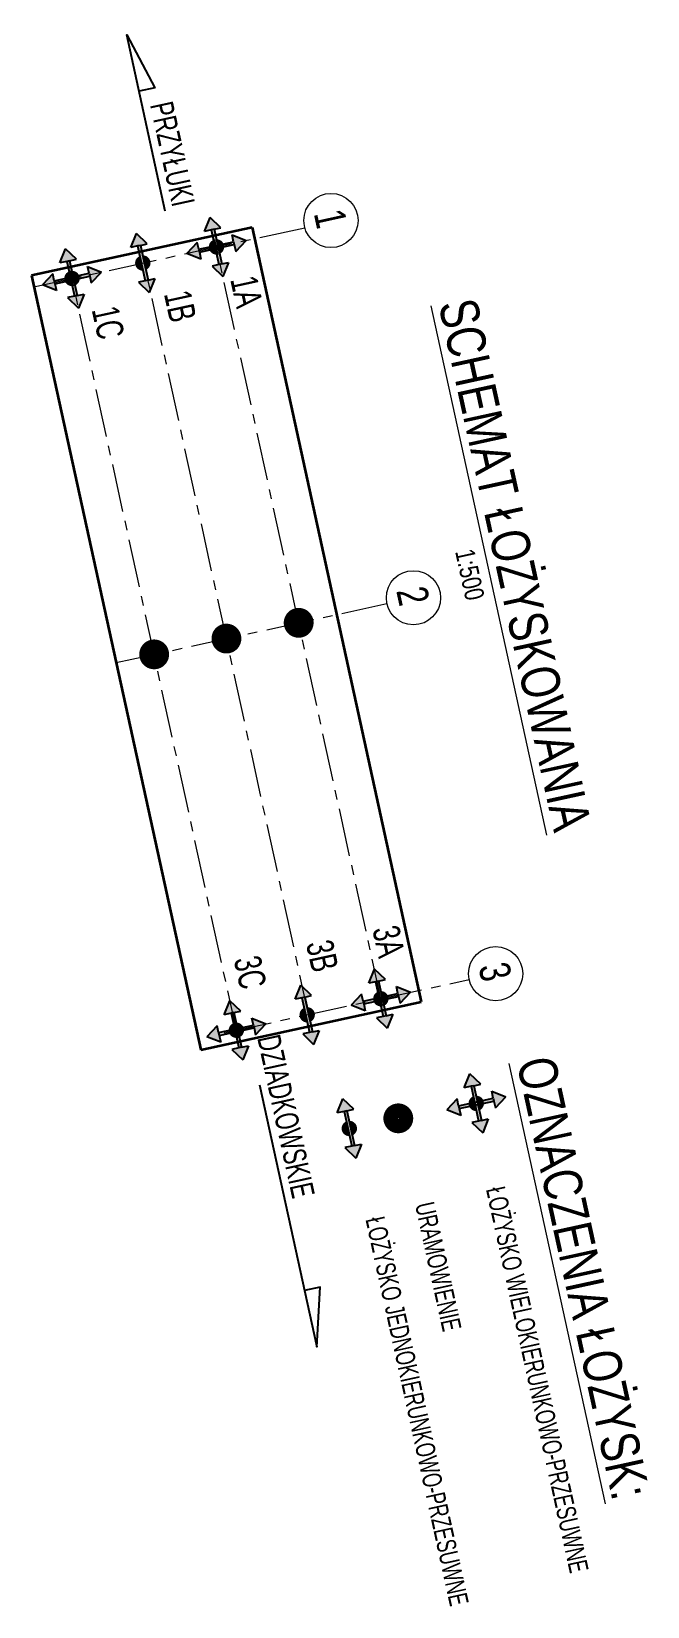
# Model space of a CAD drawing. Header units: metres. Extents: x 8416582 to 8417409, y 5771873 to 5772737.
# Drawn here: x 8416763.5 to 8416803.5, y 5771928.4 to 5772030.7 of the extents above; entities that cross this region are included whole.
import ezdxf
from ezdxf.enums import TextEntityAlignment as Align

# ---------------------------------------------------------------- set-up
doc = ezdxf.new("R2010")
doc.units = ezdxf.units.M
doc.linetypes.add('CENTER', pattern=[2, 1.25, -0.25, 0.25, -0.25])
for name, color, linetype, lineweight in [('AII_M_konstrukcja 0.35', 2, 'Continuous', 35), ('AII_M_opisy', 1, 'Continuous', 25), ('AII_M_osie', 9, 'CENTER', 18)]:
    doc.layers.add(name, color=color, linetype=linetype, lineweight=lineweight)
for name, color, linetype in [('AII_M_opis', 1, 'Continuous'), ('AII_M_opisy kierunki', 1, 'Continuous'), ('AII_M_osie główne', 8, 'CENTER'), ('AII_opis', 1, 'Continuous')]:
    doc.layers.add(name, color=color, linetype=linetype)
doc.styles.add('AII_norm.', font='CDMSIMPL.shx', dxfattribs={"width": 0.7, "bigfont": 'CDMBIGPL.shx'})
doc.styles.add('CDMSTYLE', font='CDMSIMPL.shx', dxfattribs={"width": 0.7, "bigfont": 'CDMBIGPL.shx'})

msp = doc.modelspace()

# ---------------------------------------------------------------- texts
at = {"layer": 'AII_M_opis', "style": 'AII_norm.', "width": 0.7}
for s, p in [('1A', (8416776.3963, 5772014.5851)), ('1B', (8416772.0925, 5772013.6452)), ('1C', (8416767.403, 5772012.621)), ('3A', (8416785.6169, 5771972.3665)), ('3B', (8416781.3131, 5771971.4265)), ('3C', (8416776.6237, 5771970.4024))]:
    msp.add_text(s, height=1.75, rotation=282.320079, dxfattribs=at).set_placement(p)
at = {"layer": 'AII_M_opisy', "color": 3, "linetype": 'Continuous', "lineweight": 0, "style": 'CDMSTYLE', "width": 0.8}
msp.add_text('%%USCHEMAT ŁOŻYSKOWANIA', height=2.5, rotation=282.320079, dxfattribs=at).set_placement((8416794.8929, 5771996.0509), align=Align.MIDDLE_CENTER)
at = {"layer": 'AII_M_opisy', "color": 1, "linetype": 'Continuous', "lineweight": 0, "style": 'CDMSTYLE', "width": 0.8}
msp.add_text('1:500', height=1.25, rotation=282.320079, dxfattribs=at).set_placement((8416791.962, 5771995.4108), align=Align.MIDDLE_CENTER)
at = {"layer": 'AII_M_opisy', "color": 3, "linetype": 'Continuous', "lineweight": 0, "style": 'CDMSTYLE', "width": 0.8}
msp.add_text('%%UOZNACZENIA ŁOŻYSK:', height=2.5, rotation=282.320079, dxfattribs=at).set_placement((8416794.9835, 5771963.7455))
at = {"layer": 'AII_M_opisy', "style": 'AII_norm.', "width": 0.7}
for s, p in [('ŁOŻYSKO WIELOKIERUNKOWO-PRZESUWNE', (8416792.9963, 5771955.4795)), ('URAMOWIENIE', (8416788.3923, 5771954.4739)), ('ŁOŻYSKO JEDNOKIERUNKOWO-PRZESUWNE', (8416785.1732, 5771953.5251))]:
    msp.add_text(s, height=1.25, rotation=282.320079, dxfattribs=at).set_placement(p)
at = {"layer": 'AII_M_osie główne', "color": 9, "linetype": 'ByBlock', "lineweight": 35, "style": 'AII_norm.', "width": 0.75}
for s, p in [('1', (8416782.9138, 5772018.5458)), ('2', (8416788.2681, 5771994.0298)), ('3', (8416793.6024, 5771969.6056))]:
    msp.add_text(s, height=2, rotation=282.438952, dxfattribs=at).set_placement(p, align=Align.MIDDLE_CENTER)

# ---------------------------------------------------------------- blocks, each defined once
blk = doc.blocks.new('Lozyska - WKP')
h = blk.add_hatch(color=256)
h.paths.add_polyline_path([(0, -0.393), (0.11, -0.231), (0.019, -0.231), (-0.019, -0.231), (-0.11, -0.231)])
h.paths.add_polyline_path([(-0.019, -0.231), (0.019, -0.231), (0.019, 0.231), (-0.019, 0.231)])
h.paths.add_polyline_path([(-0.11, 0.231), (-0.019, 0.231), (0.019, 0.231), (0.11, 0.231), (0, 0.393)])
h = blk.add_hatch(color=256)
h.paths.add_polyline_path([(-0.231, -0.11), (-0.231, -0.019), (-0.231, 0.019), (-0.231, 0.11), (-0.393, 0)])
h.paths.add_polyline_path([(-0.231, -0.019), (0.231, -0.019), (0.231, 0.019), (-0.231, 0.019)])
h.paths.add_polyline_path([(0.231, -0.11), (0.393, 0), (0.231, 0.11), (0.231, 0.019), (0.231, -0.019)])
h = blk.add_hatch(color=256)
h.paths.add_polyline_path([(0.042, 0.091, 0.488301), (-0.098, 0.019), (0.009, 0.019)])
h.paths.add_polyline_path([(-0.009, -0.019), (-0.098, -0.019, 0.240389), (-0.042, -0.091)])
h.paths.add_polyline_path([(0.098, -0.019), (-0.009, -0.019), (-0.042, -0.091, 0.488302)])
h.paths.add_polyline_path([(0.042, 0.091), (0.009, 0.019), (0.098, 0.019, 0.240389)])
for p, q in [((-0.11, 0.231), (0, 0.393)), ((-0.019, 0.231), (-0.11, 0.231)), ((-0.019, -0.231), (-0.019, 0.231)), ((-0.019, 0.231), (0.019, 0.231)), ((0.11, 0.231), (0, 0.393)), ((0.019, -0.231), (0.019, 0.231)), ((0.019, 0.231), (0.11, 0.231)), ((-0.231, 0.11), (-0.393, 0)), ((-0.231, 0.019), (-0.231, 0.11)), ((-0.231, 0.019), (0.231, 0.019)), ((-0.231, 0.019), (-0.231, -0.019)), ((0.231, 0.019), (0.231, 0.11)), ((0.231, 0.11), (0.393, 0)), ((0.231, 0.019), (0.231, -0.019)), ((-0.231, -0.11), (-0.393, 0)), ((-0.231, -0.019), (0.231, -0.019)), ((-0.231, -0.019), (-0.231, -0.11)), ((0.231, -0.11), (0.393, 0)), ((0.231, -0.019), (0.231, -0.11)), ((-0.019, -0.231), (-0.11, -0.231)), ((-0.11, -0.231), (0, -0.393)), ((-0.019, -0.231), (0.019, -0.231)), ((0.11, -0.231), (0, -0.393)), ((0.019, -0.231), (0.11, -0.231))]:
    blk.add_line(p, q)
blk = doc.blocks.new('Lozyska - JKP')
h = blk.add_hatch(color=256)
h.paths.add_polyline_path([(-0.231, -0.11), (-0.231, -0.019), (-0.231, 0.019), (-0.231, 0.11), (-0.393, 0)])
h.paths.add_polyline_path([(-0.231, -0.019), (0.231, -0.019), (0.231, 0.019), (-0.231, 0.019)])
h.paths.add_polyline_path([(0.231, -0.11), (0.393, 0), (0.231, 0.11), (0.231, 0.019), (0.231, -0.019)])
h = blk.add_hatch(color=256)
h.paths.add_polyline_path([(0.042, 0.091, 0.488301), (-0.098, 0.019), (0.009, 0.019)])
h.paths.add_polyline_path([(-0.009, -0.019), (-0.098, -0.019, 0.240389), (-0.042, -0.091)])
h.paths.add_polyline_path([(0.098, -0.019), (-0.009, -0.019), (-0.042, -0.091, 0.488302)])
h.paths.add_polyline_path([(0.042, 0.091), (0.009, 0.019), (0.098, 0.019, 0.240389)])
for p, q in [((-0.231, 0.11), (-0.393, 0)), ((-0.231, -0.11), (-0.393, 0)), ((-0.231, 0.019), (-0.231, 0.11)), ((-0.231, 0.019), (0.231, 0.019)), ((-0.231, 0.019), (-0.231, -0.019)), ((0.231, 0.019), (0.231, 0.11)), ((0.231, 0.11), (0.393, 0)), ((0.231, 0.019), (0.231, -0.019)), ((-0.231, -0.019), (0.231, -0.019)), ((-0.231, -0.019), (-0.231, -0.11)), ((0.231, -0.11), (0.393, 0)), ((0.231, -0.019), (0.231, -0.11))]:
    blk.add_line(p, q)
blk = doc.blocks.new('*U211')
at = {"layer": 'AII_M_opisy kierunki', "color": 0, "lineweight": -2}
blk.add_lwpolyline([(23.44, 0), (0, 0), (7.5, 2.1), (7.5, 2.1), (7.5, 0)], dxfattribs=at)
at = {"layer": 'AII_M_opisy kierunki', "color": 2, "lineweight": -2, "style": 'CDMSTYLE', "width": 0.7}
blk.add_attdef('KIERUNEK', (9.5, 1), '', height=3, dxfattribs=at)
blk = doc.blocks.new('*U212')
at = {"layer": 'AII_M_opisy kierunki', "color": 0, "lineweight": -2}
blk.add_lwpolyline([(-34.86, 0), (0, 0), (-7.5, 2.1), (-7.5, 2.1), (-7.5, 0)], dxfattribs=at)
at = {"layer": 'AII_M_opisy kierunki', "color": 2, "lineweight": -2, "style": 'CDMSTYLE', "width": 0.7}
blk.add_attdef('KIERUNEK', (-40.9, 1), '', height=3, dxfattribs=at)

# ---------------------------------------------------------------- linework, layer by layer
at = {"layer": 'AII_M_konstrukcja 0.35', "color": 1}
for p, q in [((8416777.8175, 5772017.9704), (8416788.8062, 5771967.6564)), ((8416763.5049, 5772014.8445), (8416774.4936, 5771964.5305))]:
    msp.add_line(p, q, dxfattribs=at)
for points in [[(8416777.8175, 5772017.9704), (8416763.5049, 5772014.8445)], [(8416774.4936, 5771964.5305), (8416788.8062, 5771967.6564)]]:
    msp.add_lwpolyline(points, dxfattribs=at)
at = {"layer": 'AII_M_opisy', "const_width": 1}
for points in [[(8416781.3092, 5771992.3403, 1), (8416780.3809, 5771992.209, 1)], [(8416776.6197, 5771991.3161, 1), (8416775.6914, 5771991.1848, 1)], [(8416771.9302, 5771990.2919, 1), (8416771.002, 5771990.1606, 1)], [(8416787.7753, 5771960.1437, 1), (8416786.8471, 5771960.0124, 1)]]:
    msp.add_lwpolyline(points, format="xyb", close=True, dxfattribs=at)
at = {"layer": 'AII_M_osie', "ltscale": 2.5}
for p, q in [((8416763.6649, 5772014.1118), (8416781.2423, 5772017.9507)), ((8416786.286, 5771967.3619), (8416775.404, 5772017.1874)), ((8416781.5966, 5771966.3377), (8416770.7146, 5772016.1632)), ((8416776.9071, 5771965.3135), (8416766.0251, 5772015.139)), ((8416768.9992, 5771989.6875), (8416786.5766, 5771993.5264)), ((8416776.0016, 5771965.6276), (8416791.9109, 5771969.1021))]:
    msp.add_line(p, q, dxfattribs=at)
at = {"layer": 'AII_M_osie główne', "color": 9, "linetype": 'ByBlock', "lineweight": 18}
for centre in [(8416782.9417, 5772018.4179), (8416788.2961, 5771993.9019), (8416793.6304, 5771969.4777)]:
    msp.add_circle(centre, 1.76, dxfattribs=at)

# ---------------------------------------------------------------- block references
at = {"layer": 'AII_M_opisy', "xscale": 4.999999999999996, "yscale": 4.999999999999996, "zscale": 4.999999999999996, "rotation": 282.3177709795883}
for p in [(8416770.7288, 5772015.6546), (8416781.3974, 5771966.806), (8416784.1315, 5771959.4193)]:
    msp.add_blockref('Lozyska - JKP', p, dxfattribs=at)
at = {"layer": 'AII_M_opisy kierunki', "lineweight": 25, "xscale": 0.5, "yscale": 0.5, "zscale": 0.5, "rotation": 282.3200789319986}
for name, p, values in [('*U211', (8416769.6873, 5772030.4738), {'KIERUNEK': 'PRZYŁUKI'}), ('*U212', (8416782.0235, 5771945.2218), {'KIERUNEK': 'DZIADKOWSKIE'})]:
    msp.add_blockref(name, p, dxfattribs=at).add_auto_attribs(values)
at = {"layer": 'AII_opis', "xscale": 5, "yscale": 5, "zscale": 5, "rotation": 282.3210873406372}
for p in [(8416775.5107, 5772016.6989), (8416766.1318, 5772014.6505), (8416786.1793, 5771967.8504), (8416776.8004, 5771965.802), (8416792.3711, 5771961.0505)]:
    msp.add_blockref('Lozyska - WKP', p, dxfattribs=at)

msp.set_redraw_order([(e.dxf.handle, doc.entitydb.next_handle()) for e in msp.query("TEXT MTEXT ATTDEF DIMENSION ARC_DIMENSION")])  # texts and dimensions are drawn at this point

doc.saveas('drawing.dxf')
